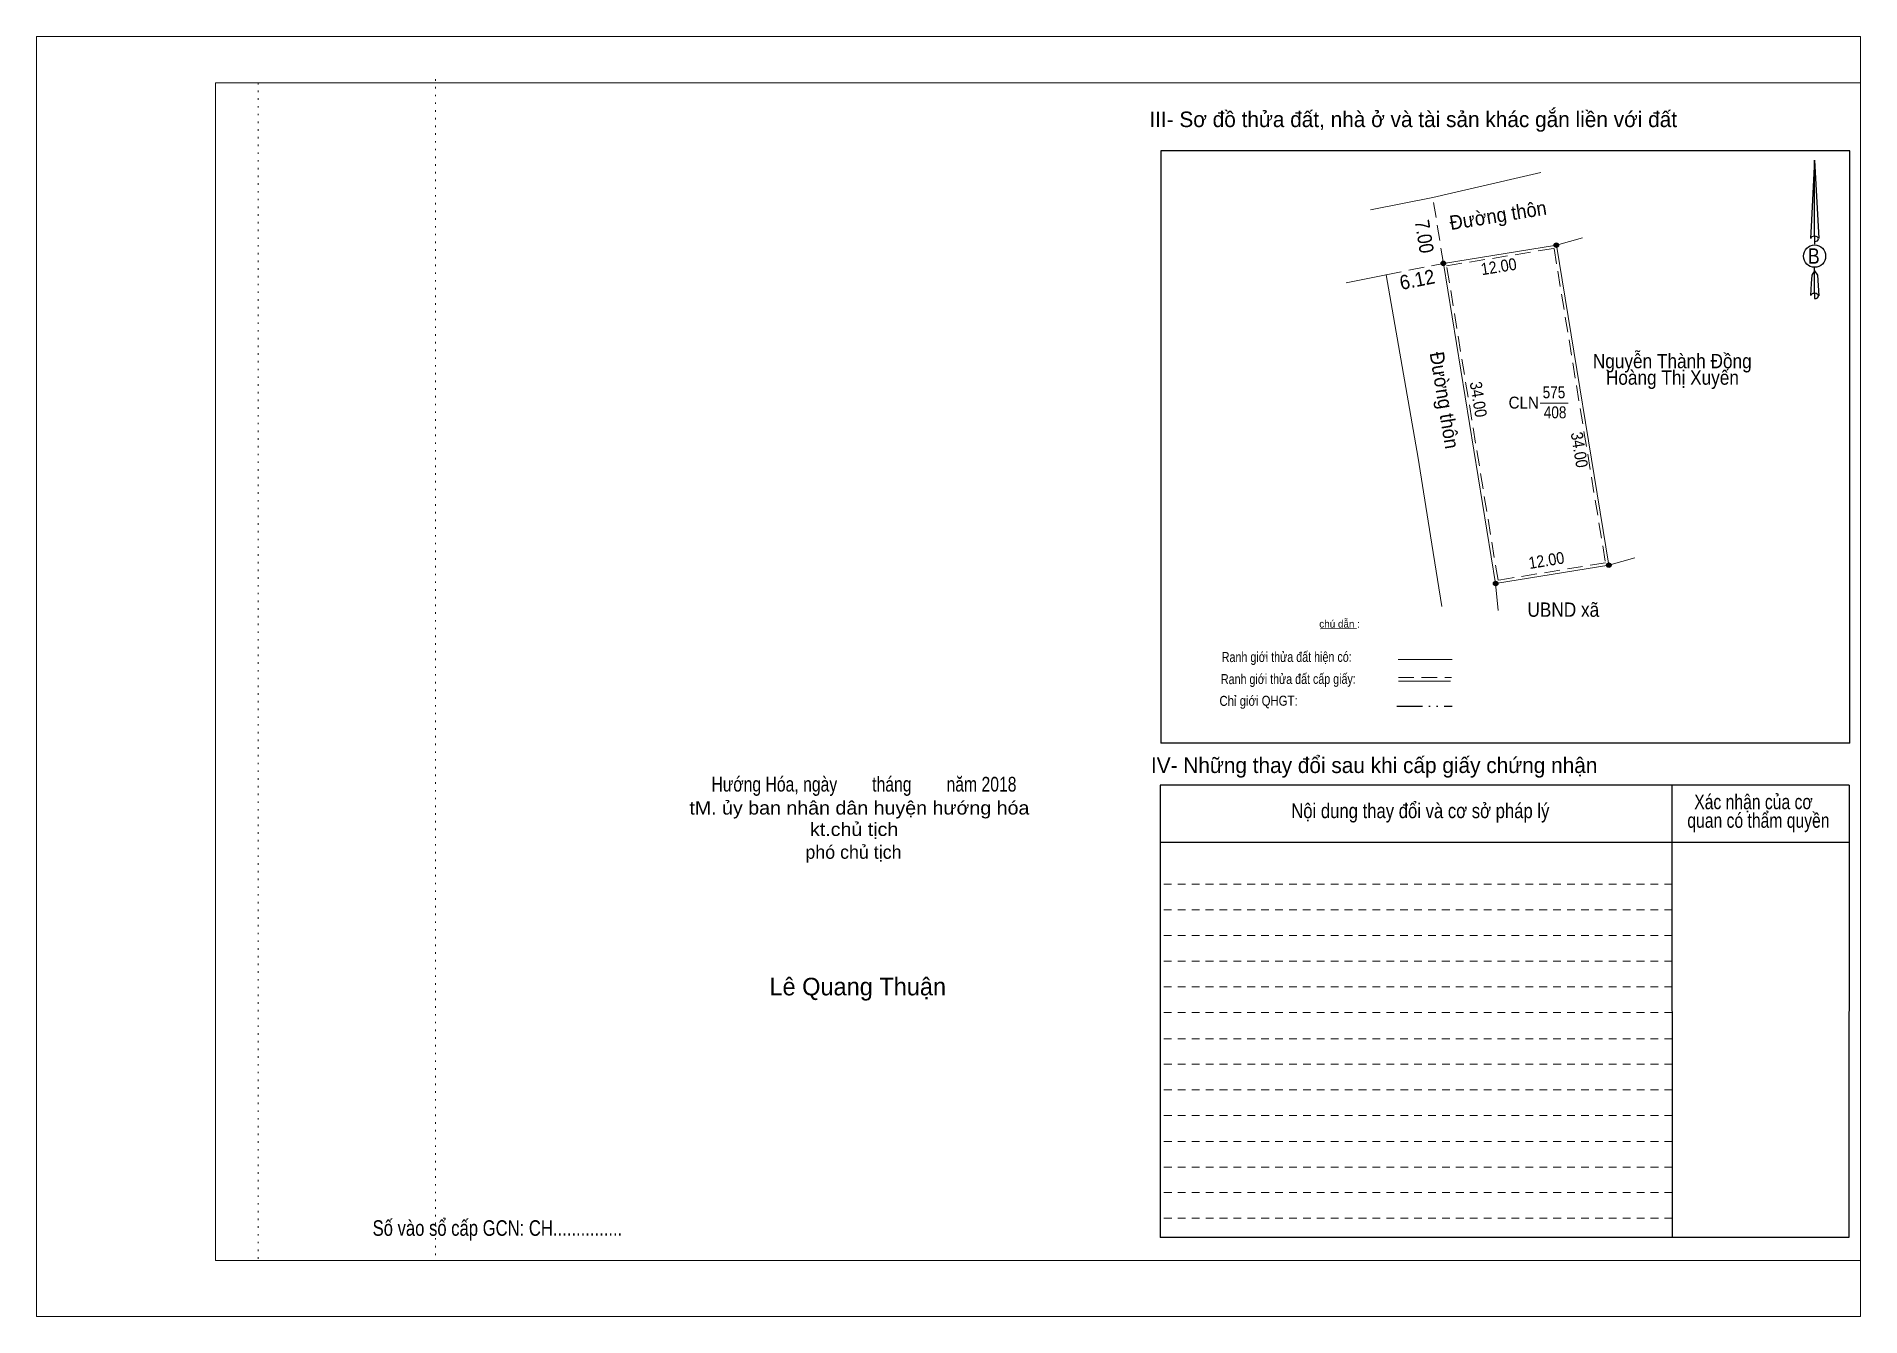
# Model space of a CAD drawing. Header units: metres. Extents: x 547668 to 548183, y 1837640 to 1837812.
# Drawn here: x 547667.6 to 547858.9, y 1837639.6 to 1837773.8 of the extents above; entities that cross this region are included whole.
import ezdxf
from ezdxf.enums import TextEntityAlignment as Align

# ---------------------------------------------------------------- set-up
doc = ezdxf.new("R2010")
doc.units = ezdxf.units.M
doc.header["$LTSCALE"] = 0.54
for name, pattern in [('DASH_DOUBLE_DOT', [9.2, 5, -1.2, 0.3, -1.2, 0.3, -1.2]), ('DOTTED', [1.5, 0.3, -1.2]), ('MEDIUM_DASHED', [4.5, 3, -1.5]), ('SHORT_DASHED', [2.7, 1.5, -1.2])]:
    doc.linetypes.add(name, pattern=pattern)
for name, color, linetype, lineweight in [('1', 7, 'Continuous', 13), ('18', 7, 'Continuous', 25), ('28', 7, 'SHORT_DASHED', 13), ('5', 7, 'DASH_DOUBLE_DOT', 13), ('55', 7, 'Continuous', 13), ('7', 7, 'Continuous', 13)]:
    doc.layers.add(name, color=color, linetype=linetype, lineweight=lineweight)

msp = doc.modelspace()

# ---------------------------------------------------------------- texts
at = {"layer": '18'}
for s, height, width, p in [('B', 1.61, 0.85, (547854.005, 1837750)), ('Hướng Hóa, ngày        tháng        năm 2018', 1.542, 0.8, (547754.4, 1837694.66)), ('tM. ủy ban nhân dân huyện hướng hóa', 1.398, 1.1, (547753.92, 1837692.25)), ('kt.chủ tịch', 1.398, 1.1, (547753.37, 1837690)), ('Số vào sổ cấp GCN: CH...............', 1.631, 0.8, (547715.965, 1837648.08))]:
    msp.add_text(s, height=height, dxfattribs=dict(at, width=width)).set_placement(p, align=Align.CENTER)
for s, height, p in [('phó chủ tịch', 1.398, (547753.3, 1837687.61)), ('Lê Quang Thuận', 1.845, (547753.75, 1837673.29))]:
    msp.add_text(s, height=height, dxfattribs=at).set_placement(p, align=Align.CENTER)
at = {"layer": '28'}
for s, p in [('III- Sơ đồ thửa đất, nhà ở và tài sản khác gắn liền với đất', (547811.995, 1837764.32)), ('IV- Những thay đổi sau khi cấp giấy chứng nhận', (547807.9, 1837696.6))]:
    msp.add_text(s, height=1.631, dxfattribs=at).set_placement(p, align=Align.CENTER)
for s, width, p in [('Nội dung thay đổi và cơ sở pháp lý', 0.85, (547812.74, 1837691.87)), ('Xác nhận của cơ', 0.8, (547847.675, 1837692.81)), (' quan có thẩm quyền', 0.8, (547847.965, 1837690.86))]:
    msp.add_text(s, height=1.538, dxfattribs=dict(at, width=width)).set_placement(p, align=Align.CENTER)
at = {"layer": '55'}
for s, height, width, p in [('Ranh giới thửa đất hiện có:', 1.052, 0.8, (547798.7338, 1837708.2464)), ('Ranh giới thửa đất cấp giấy:', 1.048, 0.8, (547798.9038, 1837705.9369)), ('Chỉ giới QHGT:', 1.048, 0.85, (547795.7788, 1837703.6497))]:
    msp.add_text(s, height=height, rotation=0.135, dxfattribs=dict(at, width=width)).set_placement(p, align=Align.CENTER)
at = {"layer": '7'}
for s, rotation, width, p in [('Đường thôn', 9.156, 0.95, (547815.94, 1837753.52)), ('7.00', 279.126, 0.9, (547812.15, 1837754.47)), ('6.12', 11.218, 0.95, (547810.74, 1837747.24)), ('Đường thôn', 279.274, 0.95, (547813.71, 1837740.63))]:
    msp.add_text(s, height=1.5, rotation=rotation, dxfattribs=dict(at, width=width)).set_placement(p)
at = {"layer": '7', "width": 0.9}
for s, rotation, p in [('12.00', 9.156, (547821.0605, 1837749.0847)), ('34.00', 279.274, (547818.2193, 1837735.6757)), ('34.00', 279.293, (547828.8099, 1837730.3859)), ('12.00', 9.196, (547826.0601, 1837718.286))]:
    msp.add_text(s, height=1.25, rotation=rotation, dxfattribs=at).set_placement(p, align=Align.CENTER)
at = {"layer": '7'}
for s, height, width, p in [('Nguyễn Thành Đồng', 1.5, 0.9, (547839.16, 1837739.04)), ('Hoàng Thị Xuyến', 1.5, 0.9, (547839.175, 1837737.31)), ('CLN', 1.25, 0.95, (547823.585, 1837734.81)), ('575', 1.25, 0.85, (547826.755, 1837735.89)), ('408', 1.25, 0.85, (547826.875, 1837733.79)), ('UBND xã', 1.5, 0.9, (547827.735, 1837712.98))]:
    msp.add_text(s, height=height, dxfattribs=dict(at, width=width)).set_placement(p, align=Align.CENTER)
msp.add_text('chú dẫn :', height=0.7747, rotation=359.974, dxfattribs=at).set_placement((547804.2748, 1837711.8489), align=Align.CENTER)

# ---------------------------------------------------------------- hatches: boundary and pattern name
at = {"layer": '7'}
for points in [[(547827.2465, 1837751.94, 1), (547826.7735, 1837751.94, 1)], [(547815.3965, 1837750.03, 1), (547814.9235, 1837750.03, 1)], [(547815.3965, 1837750.03, 1), (547814.9235, 1837750.03, 1)], [(547832.7365, 1837718.39, 1), (547832.2635, 1837718.39, 1)], [(547832.7365, 1837718.39, 1), (547832.2635, 1837718.39, 1)], [(547820.8765, 1837716.47, 1), (547820.4035, 1837716.47, 1)], [(547820.8765, 1837716.47, 1), (547820.4035, 1837716.47, 1)]]:
    msp.add_hatch(color=256, dxfattribs=at).paths.add_polyline_path(points)

# ---------------------------------------------------------------- linework, layer by layer
at = {"layer": '1'}
for p, q in [((547686.39, 1837768.96), (547858.9, 1837768.96)), ((547686.39, 1837645.48), (547686.39, 1837768.96)), ((547858.9, 1837768.96), (547858.9, 1837644.44)), ((547686.39, 1837645.48), (547858.9, 1837645.48))]:
    msp.add_line(p, q, dxfattribs=at)
at = {"layer": '1', "linetype": 'DOTTED'}
for p, q in [((547690.86, 1837768.96), (547690.86, 1837645.48)), ((547709.48, 1837769.34), (547709.48, 1837645.84))]:
    msp.add_line(p, q, dxfattribs=at)
at = {"layer": '1'}
msp.add_lwpolyline([(547667.63, 1837639.62), (547858.9, 1837639.62), (547858.9, 1837773.82), (547667.63, 1837773.82)], close=True, dxfattribs=at)
msp.add_lwpolyline([(547693.38, 1837768.96), (547858.9, 1837768.96), (547858.9, 1837645.48), (547693.38, 1837645.48)], dxfattribs=at)
at = {"layer": '18'}
for p, q in [((547854.07, 1837760.87), (547854.52, 1837752.65)), ((547854.07, 1837760.87), (547854.52, 1837752.65)), ((547854.07, 1837760.87), (547854.52, 1837752.65)), ((547853.71, 1837753.9), (547853.66, 1837752.66)), ((547854.07, 1837752.87), (547854.07, 1837752.58)), ((547854.07, 1837752.58), (547854.07, 1837752.36)), ((547854.07, 1837752.36), (547854.07, 1837752.03)), ((547854.07, 1837752.36), (547854.07, 1837752.03)), ((547854.07, 1837752.36), (547854.07, 1837752.03)), ((547854.52, 1837752.65), (547854.52, 1837752.66)), ((547854.07, 1837749.25), (547854.07, 1837749.6)), ((547854.07, 1837749.25), (547854.07, 1837749.6)), ((547854.07, 1837749.25), (547854.07, 1837749.6)), ((547854.07, 1837749.25), (547854.38, 1837748.8)), ((547854.07, 1837749.25), (547854.38, 1837748.8)), ((547854.07, 1837749.25), (547854.38, 1837748.8)), ((547854.38, 1837748.8), (547854.52, 1837746.64)), ((547854.38, 1837748.8), (547854.52, 1837746.64)), ((547854.38, 1837748.8), (547854.52, 1837746.64)), ((547854.07, 1837746.9), (547854.07, 1837746.6)), ((547854.07, 1837746.6), (547854.07, 1837746.35)), ((547854.52, 1837746.64), (547854.52, 1837746.66))]:
    msp.add_line(p, q, dxfattribs=at)
for points in [[(547854.07, 1837752.87), (547854.07, 1837760.87), (547853.71, 1837753.9)], [(547854.07, 1837746.9), (547854.07, 1837749.25), (547853.8, 1837748.8), (547853.71, 1837747.92), (547853.66, 1837746.66)]]:
    msp.add_lwpolyline(points, dxfattribs=at)
for centre, start_param, end_param in [((547854.0819, 1837752.6015), 1.57079633, 3.07445202), ((547854.0819, 1837752.6015), 0.06714063, 1.57079633), ((547854.0819, 1837752.6015), 4.71238898, 6.28318531), ((547854.0819, 1837746.6171), 2.49106941, 3.07427841), ((547854.0819, 1837746.6171), 1.57079633, 2.49106941), ((547854.0819, 1837746.6171), 0.06714063, 1.57079633), ((547854.0819, 1837746.6171), 4.71238898, 6.28318531)]:
    msp.add_ellipse(centre, major_axis=(0.4227, 0), ratio=0.655448, start_param=start_param, end_param=end_param, dxfattribs=at)
msp.add_ellipse((547854.0814, 1837750.7947), major_axis=(0, 1.1725), ratio=0.983453, dxfattribs=at)
at = {"layer": '28', "linetype": 'Continuous', "lineweight": 25}
for p, q in [((547857.78, 1837699.74), (547785.52, 1837699.74)), ((547839.13, 1837695.34), (547839.16, 1837647.9)), ((547857.71, 1837695.34), (547857.68, 1837647.9)), ((547857.68, 1837689.31), (547785.47, 1837689.31)), ((547857.68, 1837647.9), (547785.47, 1837647.9))]:
    msp.add_line(p, q, dxfattribs=at)
at = {"layer": '28'}
for p, q in [((547839.15, 1837684.95), (547785.47, 1837684.95)), ((547839.15, 1837682.26), (547785.47, 1837682.26)), ((547839.15, 1837679.55), (547785.47, 1837679.55)), ((547839.15, 1837676.87), (547785.47, 1837676.87)), ((547839.15, 1837674.17), (547785.47, 1837674.17)), ((547839.15, 1837671.48), (547785.47, 1837671.48)), ((547839.15, 1837668.74), (547785.47, 1837668.74)), ((547839.16, 1837666.06), (547785.47, 1837666.06)), ((547839.16, 1837663.39), (547785.47, 1837663.39)), ((547839.16, 1837660.7), (547785.47, 1837660.7)), ((547839.16, 1837657.98), (547785.47, 1837657.98)), ((547839.16, 1837655.28), (547785.47, 1837655.28)), ((547839.16, 1837652.61), (547785.47, 1837652.61)), ((547839.16, 1837649.92), (547785.47, 1837649.92))]:
    msp.add_line(p, q, dxfattribs=at)
at = {"layer": '28', "linetype": 'Continuous', "lineweight": 25}
for points in [[(547857.78, 1837699.74), (547857.78, 1837761.84), (547785.52, 1837761.84), (547785.52, 1837699.74)], [(547857.71, 1837695.34), (547785.47, 1837695.34), (547785.47, 1837647.9)]]:
    msp.add_lwpolyline(points, dxfattribs=at)
at = {"layer": '5', "lineweight": 25}
msp.add_line((547810.27, 1837703.62), (547816.09, 1837703.62), dxfattribs=at)
at = {"layer": '55'}
for p, q in [((547810.41, 1837708.5), (547816.09, 1837708.5)), ((547810.45, 1837706.22), (547815.9, 1837706.22)), ((547810.45, 1837706.22), (547815.9, 1837706.22))]:
    msp.add_line(p, q, dxfattribs=at)
at = {"layer": '55', "linetype": 'MEDIUM_DASHED'}
msp.add_line((547810.44, 1837706.61), (547816.02, 1837706.61), dxfattribs=at)
at = {"layer": '7'}
for p, q in [((547817.96, 1837757.85), (547825.37, 1837759.57)), ((547807.53, 1837755.65), (547814.05, 1837756.94)), ((547814.05, 1837756.94), (547817.96, 1837757.85)), ((547827.01, 1837751.94), (547829.74, 1837752.71)), ((547815.16, 1837750.03), (547820.64, 1837716.47)), ((547806.18, 1837748.25), (547804.96, 1837748.01)), ((547809.16, 1837748.84), (547806.18, 1837748.25)), ((547809.16, 1837748.84), (547812.52, 1837729.62)), ((547825.3, 1837735.38), (547828.24, 1837735.38)), ((547832.5, 1837718.39), (547835.23, 1837719.16)), ((547820.64, 1837716.47), (547820.92, 1837713.65)), ((547820.64, 1837716.47), (547820.92, 1837713.65)), ((547802.26, 1837711.7), (547806.04, 1837711.75))]:
    msp.add_line(p, q, dxfattribs=at)
at = {"layer": '7', "linetype": 'MEDIUM_DASHED'}
for p, q in [((547815.16, 1837750.03), (547814.05, 1837756.94)), ((547809.16, 1837748.84), (547815.16, 1837750.03))]:
    msp.add_line(p, q, dxfattribs=at)
at = {"layer": '7'}
for points in [[(547832.5, 1837718.39), (547820.64, 1837716.47), (547815.16, 1837750.03), (547827.01, 1837751.94)], [(547827.01, 1837751.94), (547832.5, 1837718.39), (547820.64, 1837716.47), (547815.16, 1837750.03)]]:
    msp.add_lwpolyline(points, close=True, dxfattribs=at)
at = {"layer": '7', "linetype": 'MEDIUM_DASHED'}
msp.add_lwpolyline([(547826.76, 1837751.6), (547832.16, 1837718.64), (547820.89, 1837716.81), (547815.5, 1837749.78)], close=True, dxfattribs=at)
at = {"layer": '7'}
msp.add_lwpolyline([(547812.52, 1837729.62), (547813.09, 1837726.08), (547813.96, 1837720.58), (547815, 1837714.06)], dxfattribs=at)
at = {"layer": '7', "lineweight": 25}
for centre in [(547827.01, 1837751.94), (547815.16, 1837750.03), (547815.16, 1837750.03), (547832.5, 1837718.39), (547832.5, 1837718.39), (547820.64, 1837716.47), (547820.64, 1837716.47)]:
    msp.add_circle(centre, 0.2365, dxfattribs=at)
at = {"layer": '7', "linetype": 'DOTTED'}
msp.add_circle((547809.16, 1837748.84), 0.01, dxfattribs=at)

msp.set_redraw_order([(e.dxf.handle, doc.entitydb.next_handle()) for e in msp.query("TEXT MTEXT ATTDEF DIMENSION ARC_DIMENSION")])  # texts and dimensions are drawn at this point

doc.saveas('drawing.dxf')
